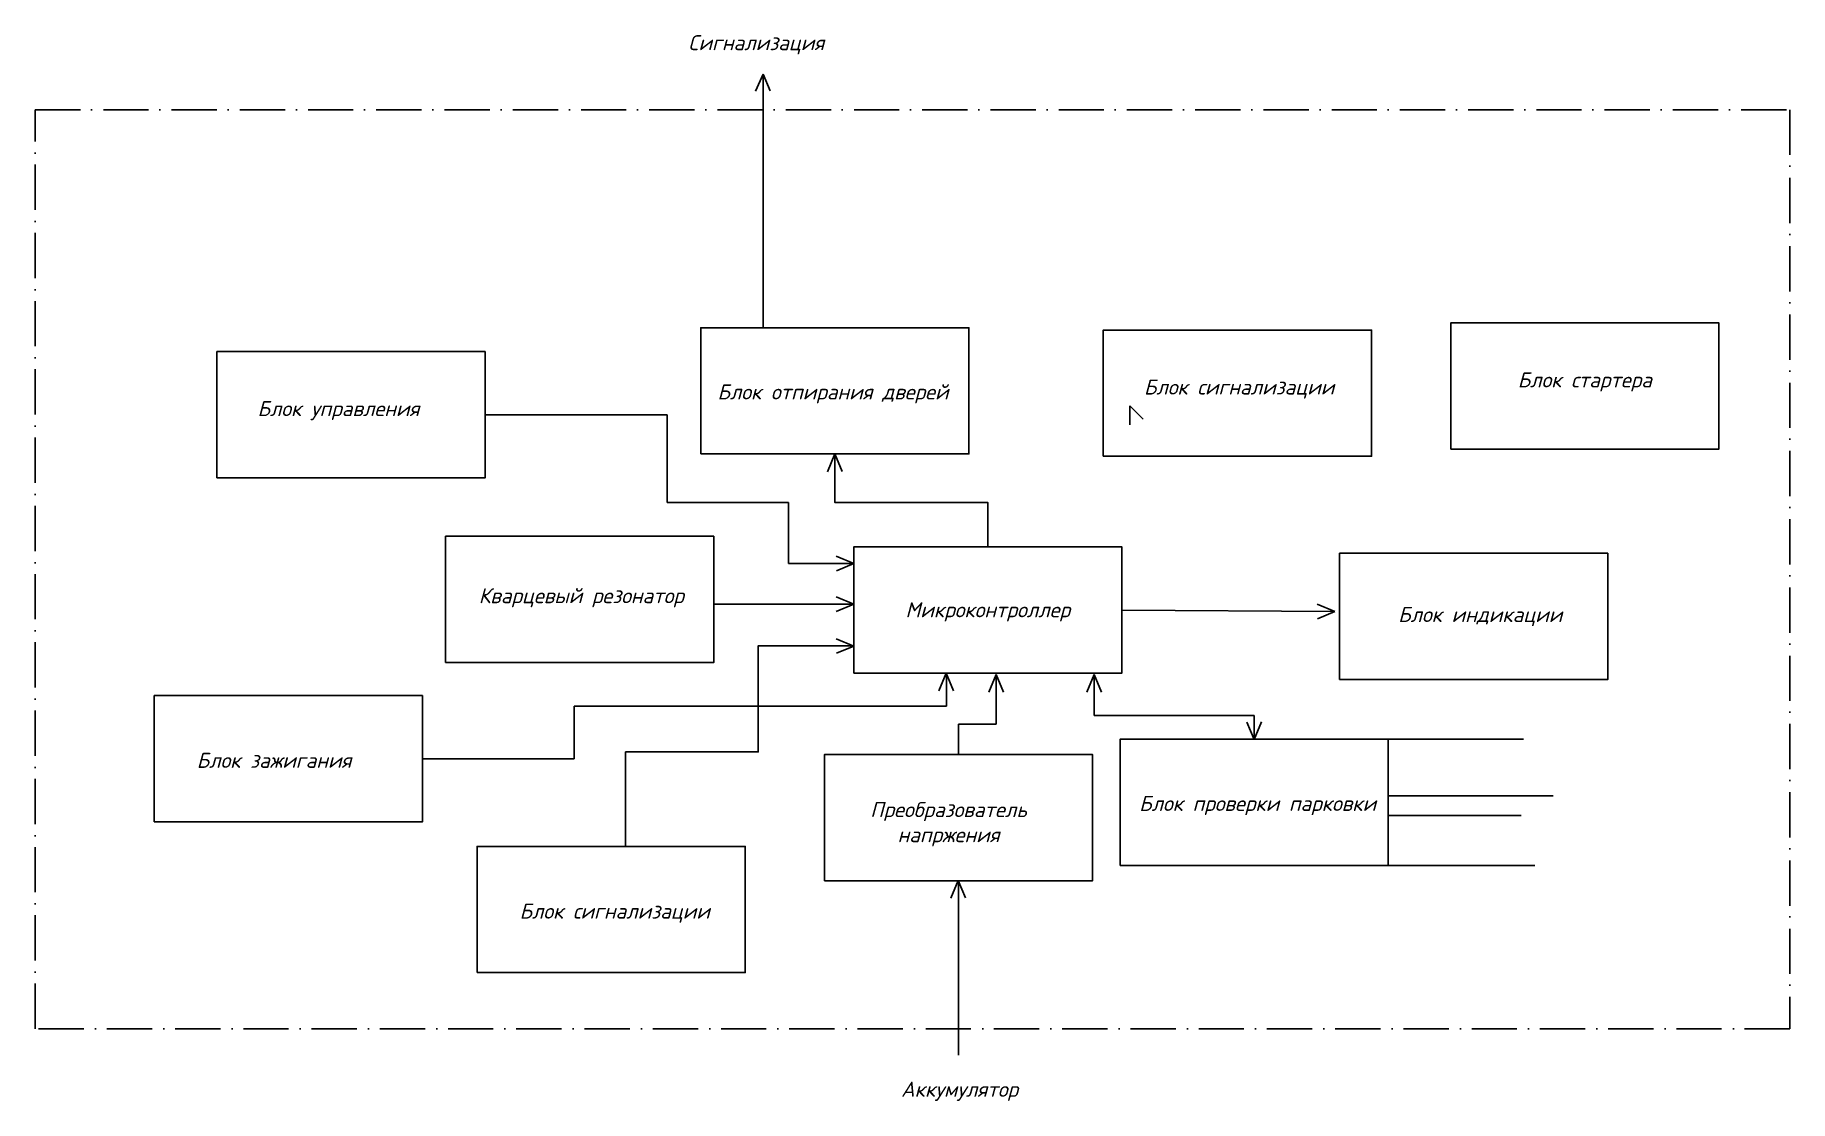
# Model space of a CAD drawing. Header units: millimetres. Extents: x 19 to 6247, y -3126 to 6.
# Drawn here: x 5781.7 to 6247.1, y -2745.1 to -2462.5 of the extents above; entities that cross this region are included whole.
import ezdxf

# ---------------------------------------------------------------- set-up
doc = ezdxf.new("R2010")
doc.units = ezdxf.units.MM
doc.linetypes.add('ACAD_ISO10W100', pattern=[18, 12, -3, 0, -3])
doc.layers.get('0').update_dxf_attribs({"lineweight": 80})
doc.styles.add('Мой', font='isocpeui.ttf')

msp = doc.modelspace()

# ---------------------------------------------------------------- texts
at = {"char_height": 4, "attachment_point": 1, "style": 'Мой'}
for s, width, insert in [('Сигнализация', 78.066, (5954.97, -2462.48)), ('Блок отпирания дверей', 78.066, (5962.69, -2555.09)), ('Блок сигнализации', 78.066, (6075.81, -2553.8)), ('Блок стартера', 78.066, (6174.94, -2551.9)), ('Блок управления', 78.066, (5840.69, -2559.52)), ('Кварцевый резонатор', 78.066, (5899.36, -2609.14)), ('Микроконтроллер', 79.4566, (6012.55, -2612.88)), ('Блок индикации', 78.066, (6143.23, -2614.13)), ('Блок зажигания', 78.066, (5824.56, -2652.81)), ('\\pxqc;Преобразователь \\Pнапржения', 78.066, (5984.96, -2665.87)), ('Блок проверки парковки', 78.066, (6074.54, -2664.24)), ('Блок сигнализации', 78.066, (5910.19, -2692.8)), ('Аккумулятор', 78.066, (6011.38, -2740.05))]:
    msp.add_mtext_dynamic_manual_height_columns(s, width=width, gutter_width=6.25, heights=[0], dxfattribs=dict(at, insert=insert))

# ---------------------------------------------------------------- linework, layer by layer
at = {"lineweight": -2}
for p, q in [((5974.8, -2472.85), (5972.76, -2477.35)), ((5974.8, -2472.85), (5976.64, -2477.27)), ((5901.05, -2563.15), (5949.39, -2563.15)), ((5949.39, -2563.15), (5949.39, -2586.44)), ((6072.08, -2560.75), (6072.04, -2565.86)), ((6072.08, -2560.75), (6075.6, -2564.33)), ((5993.84, -2573.56), (5991.89, -2578.28)), ((5993.84, -2573.56), (5995.77, -2578.2)), ((5949.39, -2586.44), (5981.57, -2586.44)), ((5981.57, -2586.44), (5981.57, -2602.58)), ((5998.87, -2602.62), (5994.16, -2600.67)), ((5981.57, -2602.58), (5998.85, -2602.58)), ((5998.87, -2602.62), (5994.23, -2604.54)), ((5964.3, -2613.42), (5998.85, -2613.42)), ((5998.85, -2613.42), (5994.14, -2611.46)), ((5998.85, -2613.42), (5994.21, -2615.34)), ((6126.47, -2615.38), (6121.75, -2613.43)), ((6126.47, -2615.38), (6121.83, -2617.31)), ((5998.89, -2624.5), (5994.18, -2622.55)), ((5998.89, -2624.5), (5994.25, -2626.43)), ((6023.35, -2631.7), (6021.4, -2636.42)), ((6023.35, -2631.7), (6025.27, -2636.35)), ((6023.48, -2640.45), (6023.48, -2631.69)), ((6023.48, -2631.69), (6023.48, -2631.69)), ((6036.61, -2632.06), (6034.66, -2636.77)), ((6036.61, -2632.06), (6038.53, -2636.7)), ((6036.61, -2645.26), (6036.61, -2632.06)), ((6062.65, -2632.06), (6060.7, -2636.77)), ((6062.65, -2632.06), (6064.57, -2636.7)), ((6062.65, -2642.88), (6062.65, -2632.06)), ((5924.67, -2654.39), (5924.67, -2640.45)), ((5924.67, -2640.45), (6023.48, -2640.45)), ((6105.06, -2642.88), (6062.65, -2642.88)), ((6105.06, -2649.22), (6105.06, -2642.88)), ((6026.61, -2653.27), (6026.61, -2645.26)), ((6026.61, -2645.26), (6036.61, -2645.26)), ((6105.05, -2649.31), (6103.13, -2644.67)), ((6105.05, -2649.31), (6107, -2644.6)), ((6105.11, -2649.23), (6108.98, -2649.23)), ((6108.98, -2649.23), (6105.78, -2649.23)), ((6140.62, -2649.22), (6176.49, -2649.22)), ((5884.44, -2654.39), (5924.67, -2654.39)), ((6140.62, -2664.24), (6184.36, -2664.24)), ((6140.62, -2669.44), (6175.89, -2669.44)), ((6140.62, -2682.72), (6179.52, -2682.72)), ((6026.54, -2686.68), (6024.59, -2691.4)), ((6026.54, -2686.68), (6028.46, -2691.32)), ((6026.61, -2686.76), (6026.61, -2733.01))]:
    msp.add_line(p, q, dxfattribs=at)
for points in [[(5974.8, -2472.92), (5974.8, -2472.92), (5974.8, -2472.92), (5974.8, -2540.07)], [(6034.42, -2598.2), (6034.42, -2586.44), (5993.84, -2586.44), (5993.84, -2573.56)], [(5964.3, -2613.42), (5961.72, -2613.42)], [(6069.99, -2614.95), (6126.43, -2615.38)], [(5938.32, -2652.56), (5973.53, -2652.58), (5973.53, -2624.42), (5998.85, -2624.42)], [(5938.32, -2664.36), (5938.32, -2677.63), (5938.32, -2652.56)]]:
    msp.add_lwpolyline(points, dxfattribs=at)
at = {"linetype": 'ACAD_ISO10W100', "lineweight": -2}
msp.add_lwpolyline([(5781.71, -2482.26), (6247.14, -2482.26), (6247.14, -2726), (5781.71, -2726)], close=True, dxfattribs=at)
at = {"lineweight": -2}
for points in [[(5958.28, -2573.56), (6029.41, -2573.56), (6029.41, -2540.07), (5958.28, -2540.07)], [(6065.04, -2574.18), (6136.18, -2574.18), (6136.18, -2540.69), (6065.04, -2540.69)], [(6157.18, -2572.28), (6228.32, -2572.28), (6228.32, -2538.79), (6157.18, -2538.79)], [(5829.92, -2579.89), (5901.05, -2579.89), (5901.05, -2546.4), (5829.92, -2546.4)], [(5890.59, -2628.88), (5961.72, -2628.88), (5961.72, -2595.39), (5890.59, -2595.39)], [(5998.85, -2631.69), (6069.99, -2631.69), (6069.99, -2598.2), (5998.85, -2598.2)], [(6127.7, -2633.4), (6198.83, -2633.4), (6198.83, -2599.9), (6127.7, -2599.9)], [(5813.3, -2671.14), (5884.44, -2671.14), (5884.44, -2637.65), (5813.3, -2637.65)], [(6069.49, -2682.72), (6140.62, -2682.72), (6140.62, -2649.22), (6069.49, -2649.22)], [(5991.05, -2686.76), (6062.18, -2686.76), (6062.18, -2653.27), (5991.05, -2653.27)], [(5898.94, -2711.12), (5970.07, -2711.12), (5970.07, -2677.63), (5898.94, -2677.63)]]:
    msp.add_lwpolyline(points, close=True, dxfattribs=at)

msp.set_redraw_order([(e.dxf.handle, doc.entitydb.next_handle()) for e in msp.query("TEXT MTEXT ATTDEF DIMENSION ARC_DIMENSION")])  # texts and dimensions are drawn at this point

doc.saveas('drawing.dxf')
